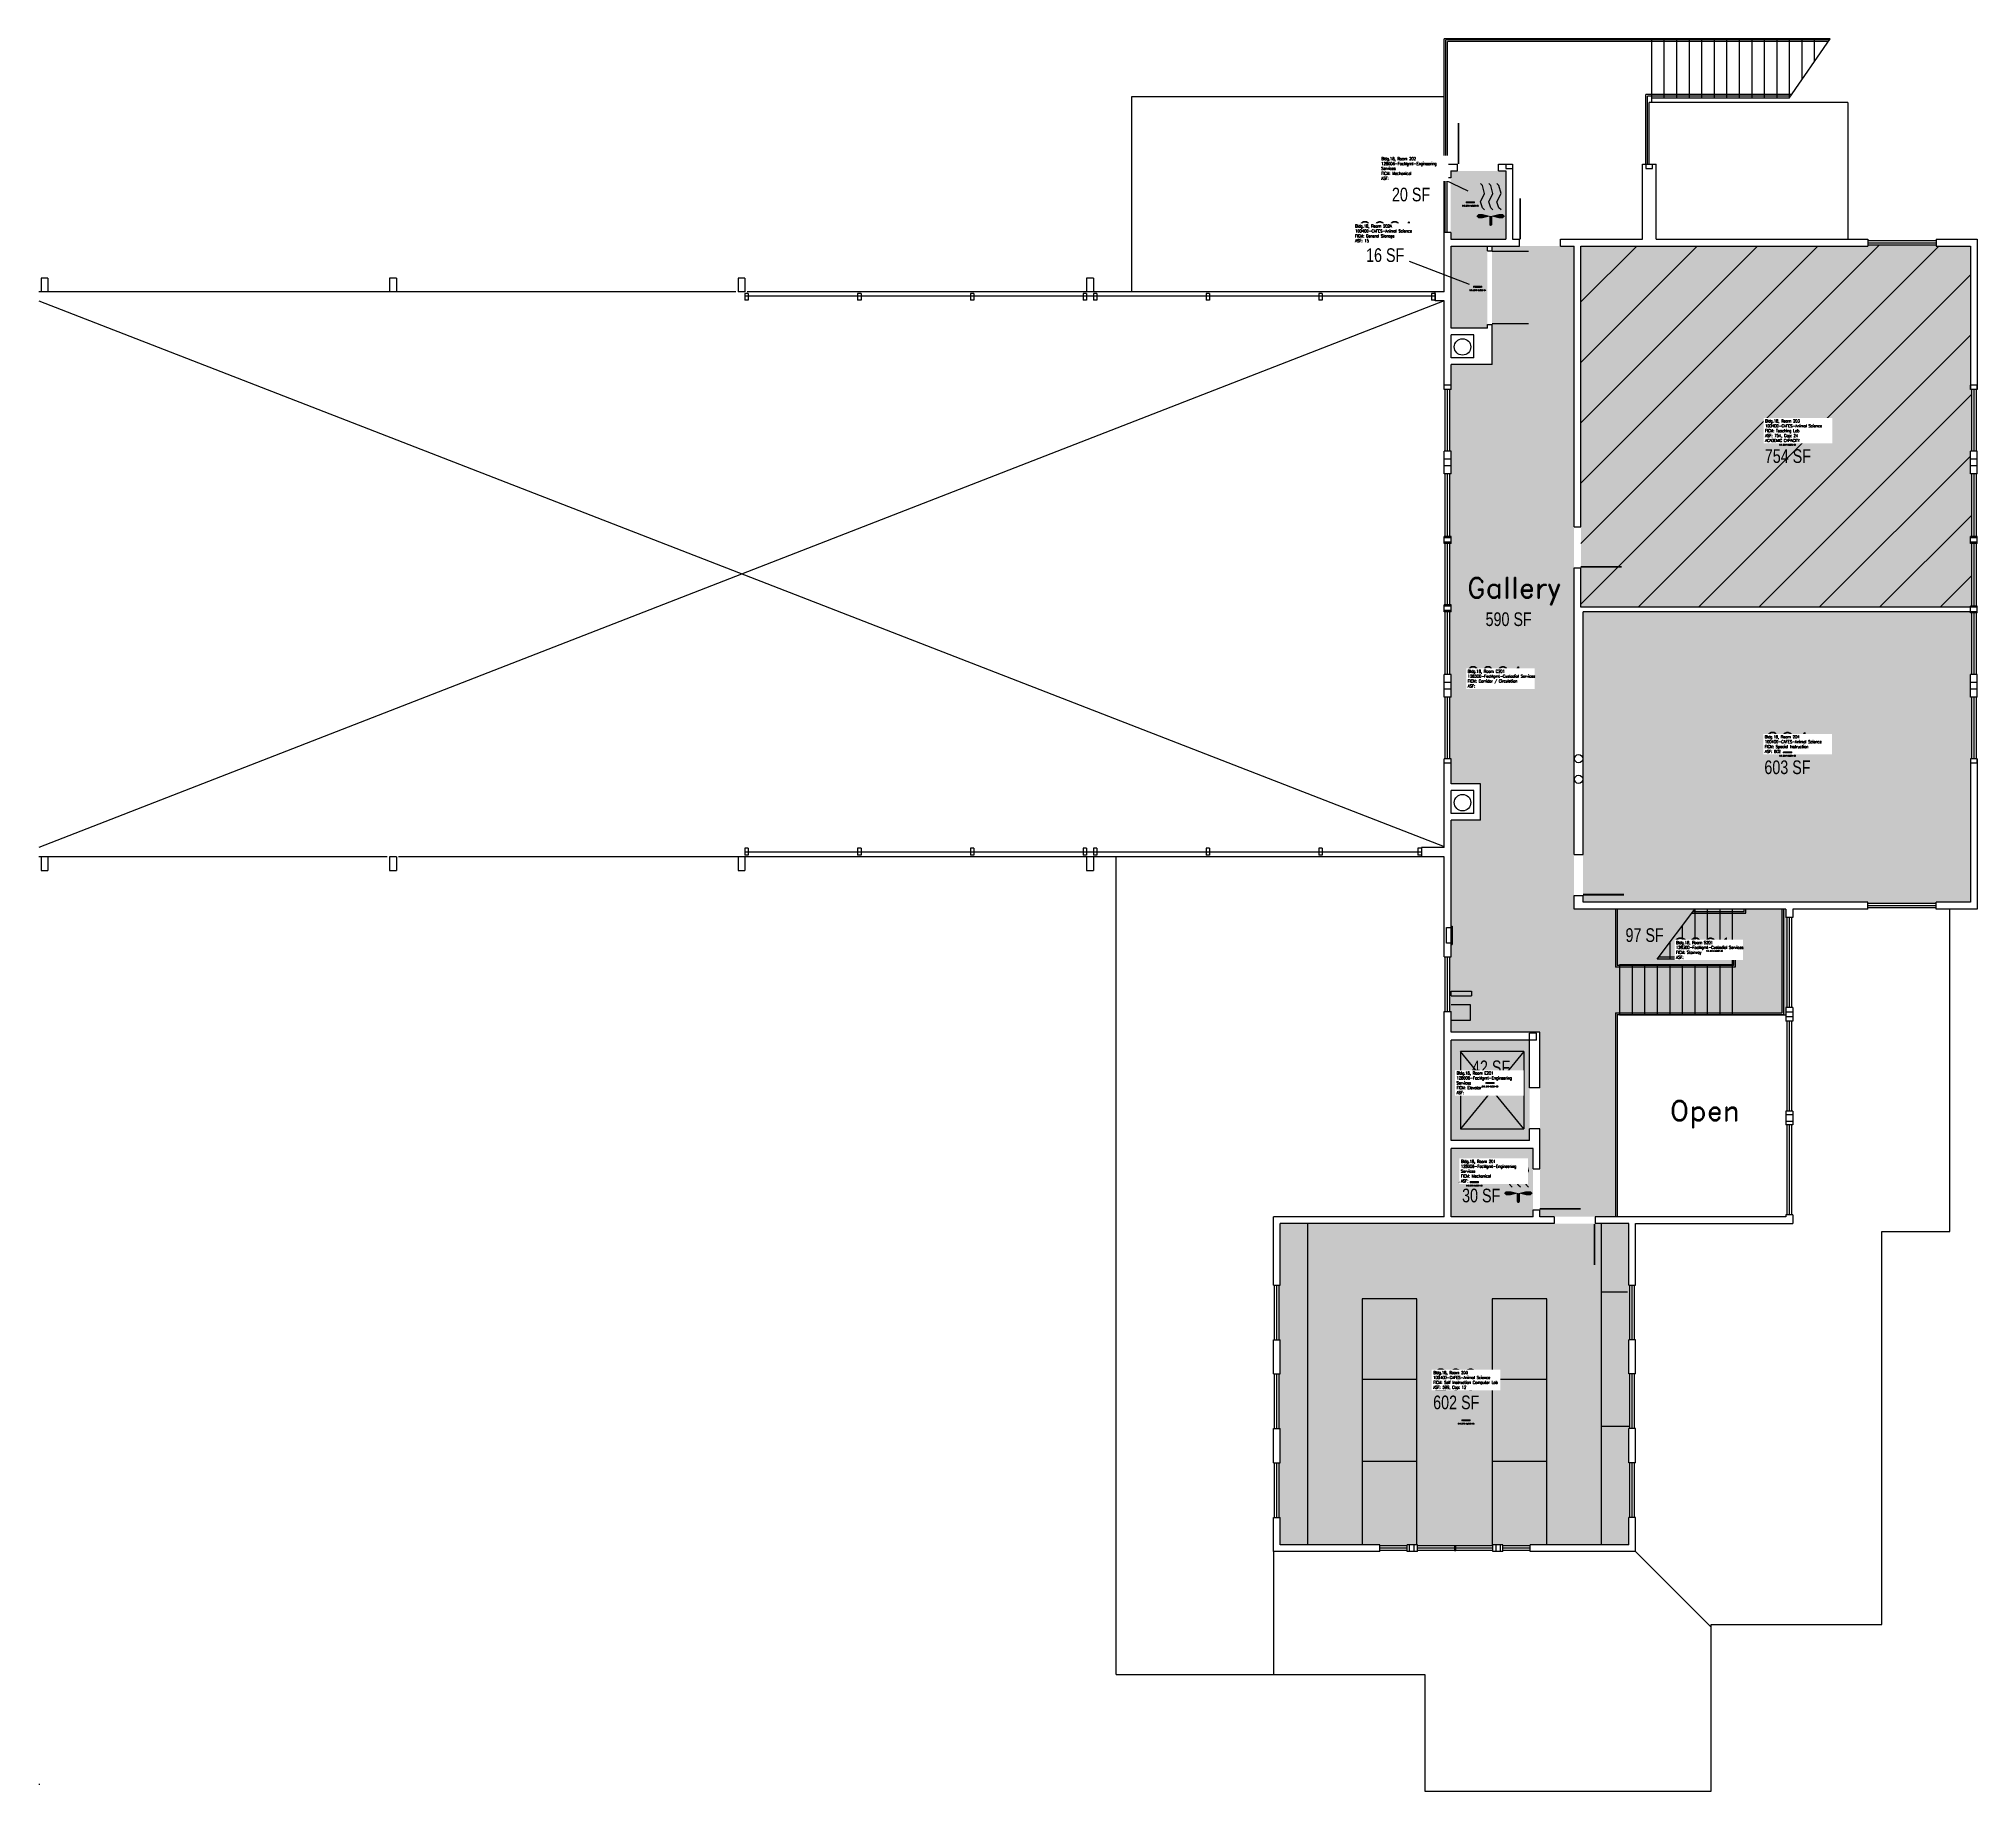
# Model space of a CAD drawing. Header units: inches. Extents: x 0 to 1702, y -6 to 1532.
import ezdxf
from ezdxf.enums import TextEntityAlignment as Align

# ---------------------------------------------------------------- set-up
doc = ezdxf.new("R2010")
doc.units = ezdxf.units.IN
doc.header["$LTSCALE"] = 100
doc.header["$MEASUREMENT"] = 0
doc.linetypes.add('DASHED', pattern=[9, 6, -3])
doc.layers.get('0').update_dxf_attribs({"linetype": 'CONTINUOUS'})
for name, color, linetype in [('A-COLS', 5, 'CONTINUOUS'), ('A-DOOR', 2, 'CONTINUOUS'), ('A-FLOR', 3, 'CONTINUOUS'), ('A-GLAZ', 1, 'CONTINUOUS'), ('A-GLAZ-SILL', 2, 'CONTINUOUS'), ('A-IDEN-CNUM', 7, 'CONTINUOUS'), ('A-IDEN-ICON', 4, 'CONTINUOUS'), ('A-IDEN-RNUM', 7, 'CONTINUOUS'), ('A-IDEN-SNUM', 4, 'CONTINUOUS'), ('A-IDEN-TEXT', 4, 'CONTINUOUS'), ('A-IDEN-VNUM', 4, 'CONTINUOUS'), ('A-ROOF', 2, 'CONTINUOUS'), ('A-SITE', 3, 'CONTINUOUS'), ('A-WALL', 5, 'CONTINUOUS'), ('AREA-TEXT', 3, 'CONTINUOUS'), ('Rooms-Capacity', 4, 'CONTINUOUS'), ('Rooms-Category-Color', 7, 'CONTINUOUS'), ('Rooms-College-Color', 7, 'CONTINUOUS'), ('Rooms-Department-Color', 7, 'CONTINUOUS'), ('Rooms-Division-Color', 7, 'CONTINUOUS'), ('Rooms-Information', 7, 'CONTINUOUS')]:
    doc.layers.add(name, color=color, linetype=linetype)
doc.styles.add('AREA', font='arial.ttf', dxfattribs={"width": 0.75, "height": 12})
doc.styles.add('ROOMSNUMBER', font='TXT.SHX', dxfattribs={"height": 0.03})
doc.styles.add('ROOMVNUMBER', font='simplex.shx', dxfattribs={"width": 0.85})
doc.styles.add('TEXT', font='ROMAND')

# ---------------------------------------------------------------- blocks, each defined once
blk = doc.blocks.new('CPMECH')
for p, q in [((0.005, 0.025), (0.015, 0.035)), ((0.015, 0.035), (0.045, 0.045)), ((0.015, -0.005), (0.045, 0.005)), ((0.045, 0.045), (0.085, 0.025)), ((0.045, 0.005), (0.085, -0.015)), ((0.085, 0.025), (0.125, 0.035)), ((0.125, 0.035), (0.135, 0.045)), ((0.125, -0.005), (0.135, 0.005)), ((0.005, -0.015), (0.015, -0.005)), ((0.005, -0.055), (0.015, -0.045)), ((0.015, -0.045), (0.045, -0.035)), ((0.045, -0.035), (0.085, -0.055)), ((0.085, -0.015), (0.125, -0.005)), ((0.085, -0.055), (0.125, -0.045)), ((0.125, -0.045), (0.135, -0.035))]:
    blk.add_line(p, q)
at = {"const_width": 0.0075}
blk.add_lwpolyline([(-0.0682, -0.0069, 1), (-0.0618, -0.0031, 1)], format="xyb", close=True, dxfattribs=at)
at = {"const_width": 0.015}
blk.add_lwpolyline([(-0.025, -0.005), (-0.065, -0.005)], dxfattribs=at)
for points in [[(-0.025, -0.005, 0, 0.02, 0), (-0.025, 0.035, 0.02, 0.02, 0), (-0.025, 0.055, 0.02, 0, 0), (-0.025, 0.065, 0, 0, 0)], [(-0.025, -0.005, 0, 0.02, 0), (-0.025, -0.045, 0.02, 0.02, 0), (-0.025, -0.065, 0.02, 0, 0), (-0.025, -0.075, 0, 0, 0)]]:
    blk.add_lwpolyline(points, format="xyseb")

msp = doc.modelspace()

# ---------------------------------------------------------------- hatches: boundary and pattern name
at = {"layer": 'Rooms-Capacity'}
h = msp.add_hatch(dxfattribs=at)
h.set_pattern_fill('ANSI31', color=256, scale=300, style=0)
h.paths.add_polyline_path([(1354, 1350), (1606, 1350), (1606, 1351), (1666, 1351), (1666, 1350), (1696, 1350), (1696, 1224), (1697, 1224), (1697, 1170), (1696, 1170), (1696, 1150), (1697, 1150), (1697, 1095), (1696, 1095), (1696, 1089), (1697, 1089), (1697, 1034), (1696, 1034), (1696, 1033), (1354, 1033)])
at = {"layer": 'Rooms-Category-Color', "true_color": 0xadadad}
for points in [[(1239.7, 1416), (1288, 1416), (1288, 1356), (1239.7, 1356)], [(1240, 1246), (1240, 1224), (1239, 1224), (1239, 1170), (1240, 1170), (1240, 1150), (1239, 1150), (1239, 1095), (1240, 1095), (1240, 1089), (1239, 1089), (1239, 1035), (1240, 1035), (1240, 1029), (1239, 1029), (1239, 974), (1240, 974), (1240, 954), (1239, 954), (1239, 900), (1240, 900), (1240, 878), (1266, 878), (1266, 846), (1240, 846), (1240, 726), (1239, 726), (1239, 678), (1240, 678), (1240, 660), (1318, 660), (1318, 575), (1318, 498), (1384.5, 498), (1384.5, 768), (1348, 768), (1348, 1350), (1276, 1350), (1276, 1246)], [(1384.5, 768), (1534, 768), (1534, 760.5), (1535, 760.5), (1535, 681.5), (1534, 681.5), (1534, 675), (1384.5, 675)], [(1240, 653), (1309, 653), (1309, 565), (1240, 565)], [(1240, 558), (1312, 558), (1312, 498), (1240, 498)]]:
    msp.add_hatch(color=253, dxfattribs=at).paths.add_polyline_path(points)
at = {"layer": 'Rooms-Category-Color', "true_color": 0xe3c5e1}
msp.add_hatch(color=254, dxfattribs=at).paths.add_polyline_path([(1240, 1350), (1240, 1278), (1272, 1278), (1272, 1350)])
at = {"layer": 'Rooms-Category-Color', "true_color": 0xe3f498}
for points in [[(1354, 1350), (1606, 1350), (1606, 1351), (1666, 1351), (1666, 1350), (1696, 1350), (1696, 1224), (1697, 1224), (1697, 1170), (1696, 1170), (1696, 1150), (1697, 1150), (1697, 1095), (1696, 1095), (1696, 1089), (1697, 1089), (1697, 1034), (1696, 1034), (1696, 1033), (1354, 1033)], [(1356, 1029), (1696, 1029), (1696, 1028), (1697, 1028), (1697, 974), (1696, 974), (1696, 954), (1697, 954), (1697, 900), (1696, 900), (1696, 774), (1666, 774), (1666, 773), (1606, 773), (1606, 774), (1356, 774)], [(1396, 492), (1396, 438), (1397, 438), (1397, 390), (1396, 390), (1396, 360), (1397, 360), (1397, 312), (1396, 312), (1396, 282), (1397, 282), (1397, 234), (1396, 234), (1396, 210), (1309.6, 210), (1309.6, 209), (1285.6, 209), (1285.6, 210), (1276.6, 210), (1276.6, 209), (1210.6, 209), (1210.6, 210), (1201.6, 210), (1201.6, 209), (1177.6, 209), (1177.6, 210), (1090, 210), (1090, 234), (1089, 234), (1089, 282), (1090, 282), (1090, 312), (1089, 312), (1089, 360), (1090, 360), (1090, 390), (1089, 390), (1089, 438), (1090, 438), (1090, 492), (1330.6, 492)]]:
    msp.add_hatch(color=61, dxfattribs=at).paths.add_polyline_path(points)
at = {"layer": 'Rooms-College-Color', "true_color": 0xadadad}
for points in [[(1239.7, 1416), (1288, 1416), (1288, 1356), (1239.7, 1356)], [(1240, 1246), (1240, 1224), (1239, 1224), (1239, 1170), (1240, 1170), (1240, 1150), (1239, 1150), (1239, 1095), (1240, 1095), (1240, 1089), (1239, 1089), (1239, 1035), (1240, 1035), (1240, 1029), (1239, 1029), (1239, 974), (1240, 974), (1240, 954), (1239, 954), (1239, 900), (1240, 900), (1240, 878), (1266, 878), (1266, 846), (1240, 846), (1240, 726), (1239, 726), (1239, 678), (1240, 678), (1240, 660), (1318, 660), (1318, 575), (1318, 498), (1384.5, 498), (1384.5, 768), (1348, 768), (1348, 1350), (1276, 1350), (1276, 1246)], [(1384.5, 768), (1534, 768), (1534, 760.5), (1535, 760.5), (1535, 681.5), (1534, 681.5), (1534, 675), (1384.5, 675)], [(1240, 653), (1309, 653), (1309, 565), (1240, 565)], [(1240, 558), (1312, 558), (1312, 498), (1240, 498)]]:
    msp.add_hatch(color=253, dxfattribs=at).paths.add_polyline_path(points)
at = {"layer": 'Rooms-College-Color', "true_color": 0xe3c5e1}
for points in [[(1240, 1350), (1240, 1278), (1272, 1278), (1272, 1350)], [(1354, 1350), (1606, 1350), (1606, 1351), (1666, 1351), (1666, 1350), (1696, 1350), (1696, 1224), (1697, 1224), (1697, 1170), (1696, 1170), (1696, 1150), (1697, 1150), (1697, 1095), (1696, 1095), (1696, 1089), (1697, 1089), (1697, 1034), (1696, 1034), (1696, 1033), (1354, 1033)], [(1356, 1029), (1696, 1029), (1696, 1028), (1697, 1028), (1697, 974), (1696, 974), (1696, 954), (1697, 954), (1697, 900), (1696, 900), (1696, 774), (1666, 774), (1666, 773), (1606, 773), (1606, 774), (1356, 774)], [(1396, 492), (1396, 438), (1397, 438), (1397, 390), (1396, 390), (1396, 360), (1397, 360), (1397, 312), (1396, 312), (1396, 282), (1397, 282), (1397, 234), (1396, 234), (1396, 210), (1309.6, 210), (1309.6, 209), (1285.6, 209), (1285.6, 210), (1276.6, 210), (1276.6, 209), (1210.6, 209), (1210.6, 210), (1201.6, 210), (1201.6, 209), (1177.6, 209), (1177.6, 210), (1090, 210), (1090, 234), (1089, 234), (1089, 282), (1090, 282), (1090, 312), (1089, 312), (1089, 360), (1090, 360), (1090, 390), (1089, 390), (1089, 438), (1090, 438), (1090, 492), (1330.6, 492)]]:
    msp.add_hatch(color=254, dxfattribs=at).paths.add_polyline_path(points)
at = {"layer": 'Rooms-Department-Color', "true_color": 0xacacac}
for points in [[(1239.7, 1416), (1288, 1416), (1288, 1356), (1239.7, 1356)], [(1240, 1246), (1240, 1224), (1239, 1224), (1239, 1170), (1240, 1170), (1240, 1150), (1239, 1150), (1239, 1095), (1240, 1095), (1240, 1089), (1239, 1089), (1239, 1035), (1240, 1035), (1240, 1029), (1239, 1029), (1239, 974), (1240, 974), (1240, 954), (1239, 954), (1239, 900), (1240, 900), (1240, 878), (1266, 878), (1266, 846), (1240, 846), (1240, 726), (1239, 726), (1239, 678), (1240, 678), (1240, 660), (1318, 660), (1318, 575), (1318, 498), (1384.5, 498), (1384.5, 768), (1348, 768), (1348, 1350), (1276, 1350), (1276, 1246)], [(1384.5, 768), (1534, 768), (1534, 760.5), (1535, 760.5), (1535, 681.5), (1534, 681.5), (1534, 675), (1384.5, 675)], [(1240, 653), (1309, 653), (1309, 565), (1240, 565)], [(1240, 558), (1312, 558), (1312, 498), (1240, 498)]]:
    msp.add_hatch(color=253, dxfattribs=at).paths.add_polyline_path(points)
at = {"layer": 'Rooms-Department-Color', "true_color": 0xe3c5e1}
for points in [[(1240, 1350), (1240, 1278), (1272, 1278), (1272, 1350)], [(1354, 1350), (1606, 1350), (1606, 1351), (1666, 1351), (1666, 1350), (1696, 1350), (1696, 1224), (1697, 1224), (1697, 1170), (1696, 1170), (1696, 1150), (1697, 1150), (1697, 1095), (1696, 1095), (1696, 1089), (1697, 1089), (1697, 1034), (1696, 1034), (1696, 1033), (1354, 1033)], [(1356, 1029), (1696, 1029), (1696, 1028), (1697, 1028), (1697, 974), (1696, 974), (1696, 954), (1697, 954), (1697, 900), (1696, 900), (1696, 774), (1666, 774), (1666, 773), (1606, 773), (1606, 774), (1356, 774)], [(1396, 492), (1396, 438), (1397, 438), (1397, 390), (1396, 390), (1396, 360), (1397, 360), (1397, 312), (1396, 312), (1396, 282), (1397, 282), (1397, 234), (1396, 234), (1396, 210), (1309.6, 210), (1309.6, 209), (1285.6, 209), (1285.6, 210), (1276.6, 210), (1276.6, 209), (1210.6, 209), (1210.6, 210), (1201.6, 210), (1201.6, 209), (1177.6, 209), (1177.6, 210), (1090, 210), (1090, 234), (1089, 234), (1089, 282), (1090, 282), (1090, 312), (1089, 312), (1089, 360), (1090, 360), (1090, 390), (1089, 390), (1089, 438), (1090, 438), (1090, 492), (1330.6, 492)]]:
    msp.add_hatch(color=254, dxfattribs=at).paths.add_polyline_path(points)
at = {"layer": 'Rooms-Division-Color', "true_color": 0xadadad}
for points in [[(1239.7, 1416), (1288, 1416), (1288, 1356), (1239.7, 1356)], [(1240, 1246), (1240, 1224), (1239, 1224), (1239, 1170), (1240, 1170), (1240, 1150), (1239, 1150), (1239, 1095), (1240, 1095), (1240, 1089), (1239, 1089), (1239, 1035), (1240, 1035), (1240, 1029), (1239, 1029), (1239, 974), (1240, 974), (1240, 954), (1239, 954), (1239, 900), (1240, 900), (1240, 878), (1266, 878), (1266, 846), (1240, 846), (1240, 726), (1239, 726), (1239, 678), (1240, 678), (1240, 660), (1318, 660), (1318, 575), (1318, 498), (1384.5, 498), (1384.5, 768), (1348, 768), (1348, 1350), (1276, 1350), (1276, 1246)], [(1384.5, 768), (1534, 768), (1534, 760.5), (1535, 760.5), (1535, 681.5), (1534, 681.5), (1534, 675), (1384.5, 675)], [(1240, 653), (1309, 653), (1309, 565), (1240, 565)], [(1240, 558), (1312, 558), (1312, 498), (1240, 498)]]:
    msp.add_hatch(color=253, dxfattribs=at).paths.add_polyline_path(points)
at = {"layer": 'Rooms-Division-Color', "true_color": 0xe3c5e1}
for points in [[(1240, 1350), (1240, 1278), (1272, 1278), (1272, 1350)], [(1354, 1350), (1606, 1350), (1606, 1351), (1666, 1351), (1666, 1350), (1696, 1350), (1696, 1224), (1697, 1224), (1697, 1170), (1696, 1170), (1696, 1150), (1697, 1150), (1697, 1095), (1696, 1095), (1696, 1089), (1697, 1089), (1697, 1034), (1696, 1034), (1696, 1033), (1354, 1033)], [(1356, 1029), (1696, 1029), (1696, 1028), (1697, 1028), (1697, 974), (1696, 974), (1696, 954), (1697, 954), (1697, 900), (1696, 900), (1696, 774), (1666, 774), (1666, 773), (1606, 773), (1606, 774), (1356, 774)], [(1396, 492), (1396, 438), (1397, 438), (1397, 390), (1396, 390), (1396, 360), (1397, 360), (1397, 312), (1396, 312), (1396, 282), (1397, 282), (1397, 234), (1396, 234), (1396, 210), (1309.6, 210), (1309.6, 209), (1285.6, 209), (1285.6, 210), (1276.6, 210), (1276.6, 209), (1210.6, 209), (1210.6, 210), (1201.6, 210), (1201.6, 209), (1177.6, 209), (1177.6, 210), (1090, 210), (1090, 234), (1089, 234), (1089, 282), (1090, 282), (1090, 312), (1089, 312), (1089, 360), (1090, 360), (1090, 390), (1089, 390), (1089, 438), (1090, 438), (1090, 492), (1330.6, 492)]]:
    msp.add_hatch(color=254, dxfattribs=at).paths.add_polyline_path(points)

# ---------------------------------------------------------------- linework, layer by layer
at = {"layer": 'A-COLS', "linetype": 'Continuous'}
for p, q in [((1288, 1422), (1294, 1422)), ((1288, 1422), (1288, 1418)), ((1288, 1418), (1294, 1418)), ((1294, 1422), (1294, 1418)), ((1411, 1422), (1411, 1418)), ((1411, 1422), (1417, 1422)), ((1411, 1418), (1417, 1418)), ((1417, 1418), (1417, 1422)), ((8, 1322), (2, 1322)), ((2, 1322), (2, 1310)), ((8, 1322), (8, 1310)), ((308, 1322), (308, 1310)), ((314, 1322), (308, 1322)), ((314, 1322), (314, 1310)), ((614, 1322), (614, 1310)), ((620, 1322), (614, 1322)), ((620, 1322), (620, 1310)), ((920, 1322), (920, 1310)), ((926, 1322), (920, 1322)), ((926, 1322), (926, 1310)), ((8, 1310), (2, 1310)), ((314, 1310), (308, 1310)), ((620, 1310), (614, 1310)), ((926, 1310), (920, 1310)), ((1240, 1228), (1234, 1228)), ((1234, 1224), (1234, 1228)), ((1240, 1224), (1240, 1228)), ((1696, 1224), (1696, 1228)), ((1702, 1228), (1696, 1228)), ((1702, 1224), (1702, 1228)), ((1240, 1224), (1234, 1224)), ((1702, 1224), (1696, 1224)), ((1240, 1163), (1234, 1163)), ((1234, 1157), (1234, 1163)), ((1240, 1157), (1240, 1163)), ((1696, 1157), (1696, 1163)), ((1702, 1163), (1696, 1163)), ((1702, 1157), (1702, 1163)), ((1240, 1157), (1234, 1157)), ((1702, 1157), (1696, 1157)), ((1240, 1094), (1234, 1094)), ((1234, 1090), (1234, 1094)), ((1240, 1090), (1234, 1090)), ((1240, 1090), (1240, 1094)), ((1696, 1090), (1696, 1094)), ((1702, 1094), (1696, 1094)), ((1702, 1090), (1696, 1090)), ((1702, 1090), (1702, 1094)), ((1240, 1034), (1234, 1034)), ((1234, 1030), (1234, 1034)), ((1240, 1030), (1234, 1030)), ((1240, 1030), (1240, 1034)), ((1696, 1029), (1696, 1033)), ((1702, 1033), (1696, 1033)), ((1702, 1029), (1696, 1029)), ((1702, 1029), (1702, 1033)), ((1240, 967), (1234, 967)), ((1234, 961), (1234, 967)), ((1240, 961), (1234, 961)), ((1240, 961), (1240, 967)), ((1696, 961), (1696, 967)), ((1702, 967), (1696, 967)), ((1702, 961), (1696, 961)), ((1702, 961), (1702, 967)), ((1240, 900), (1234, 900)), ((1234, 896), (1234, 900)), ((1240, 896), (1234, 896)), ((1240, 896), (1240, 900)), ((1702, 900), (1696, 900)), ((1702, 896), (1696, 896)), ((1702, 896), (1702, 900)), ((8, 814), (2, 814)), ((2, 814), (2, 802)), ((2, 802), (8, 802)), ((8, 814), (8, 802)), ((308, 814), (308, 802)), ((314, 814), (308, 814)), ((308, 802), (314, 802)), ((314, 814), (314, 802)), ((614, 814), (614, 802)), ((620, 814), (614, 814)), ((614, 802), (620, 802)), ((620, 814), (620, 802)), ((920, 814), (920, 802)), ((926, 814), (920, 814)), ((920, 802), (926, 802)), ((926, 814), (926, 802)), ((1540, 677.5, 1), (1534, 677.5, 1)), ((1534, 677.5, 1), (1534, 673.5, 1)), ((1540, 673.5, 1), (1534, 673.5, 1)), ((1540, 677.5, 1), (1540, 673.5, 1)), ((1315, 659), (1309, 659)), ((1309, 653), (1309, 659)), ((1315, 653), (1309, 653)), ((1315, 653), (1315, 659)), ((1540, 587.5), (1534, 587.5)), ((1534, 587.5), (1534, 581.5)), ((1540, 581.5), (1534, 581.5)), ((1540, 587.5), (1540, 581.5)), ((1203.6, 204), (1203.6, 210)), ((1207.6, 210), (1203.6, 210)), ((1207.6, 204), (1207.6, 210)), ((1279.6, 204), (1279.6, 210)), ((1283.6, 210), (1279.6, 210)), ((1283.6, 204), (1283.6, 210)), ((1207.6, 204), (1203.6, 204)), ((1283.6, 204), (1279.6, 204))]:
    msp.add_line(p, q, dxfattribs=at)
at = {"layer": 'A-DOOR'}
for points in [[(1246.5, 1422, 1.5, 1.5, 0), (1246.5, 1458, 0, 0, 0), (1247.2, 1458, 0, 0, -0.414214), (1281.7, 1420.5, 0, 0, -0.414214)], [(1300.8, 1355.9, 1.5, 1.5, 0), (1300.8, 1391.9, 0, 0, 0), (1301.5, 1391.9, 0, 0, -0.414214), (1336, 1354.4, 0, 0, -0.414214)], [(1275.9, 1345.4, 1.35, 1.35, 0), (1308.3, 1345.4, 0, 0, 0), (1308.3, 1344.7, 0, 0, -0.414214), (1274.6, 1313.6, 0, 0, -0.414214)], [(1275.9, 1281.9, 1.35, 1.35, 0), (1308.3, 1281.9, 0, 0, 0), (1308.3, 1282.6, 0, 0, 0.414214), (1274.6, 1313.6, 0, 0, 0.414214)], [(1353.8, 1068.5, 1.5, 1.5, 0), (1389.8, 1068.5, 0, 0, 0), (1389.8, 1069.2, 0, 0, 0.414214), (1352.3, 1103.7, 0, 0, 0.414214)], [(1317.8, 504.8, 1.5, 1.5, 0), (1353.8, 504.8, 0, 0, 0), (1353.8, 505.5, 0, 0, 0.414214), (1316.3, 540, 0, 0, 0.414214)], [(1365.9, 491.5, 1.5, 1.5, 0), (1365.9, 455.5, 0, 0, 0), (1365.1, 455.5, 0, 0, -0.414214), (1330.6, 493, 0, 0, -0.414214)]]:
    msp.add_lwpolyline(points, format="xyseb", dxfattribs=at)
at = {"layer": 'A-DOOR', "elevation": 1}
msp.add_lwpolyline([(1355.8, 780.7, 1.5, 1.5, 0), (1391.8, 780.7, 0, 0, 0), (1391.8, 781.4, 0, 0, 0.414214), (1354.3, 815.9, 0, 0, 0.414214)], format="xyseb", dxfattribs=at)
at = {"layer": 'A-FLOR', "linetype": 'Continuous'}
for p, q in [((1233.7, 1410), (1233.7, 1362)), ((1234.7, 1410), (1234.7, 1362)), ((1236.2, 1410), (1236.2, 1362)), ((612, 1310), (0, 1310)), ((0, 1302), (1234, 823)), ((1234, 1302), (0, 822)), ((623, 1308.5), (620, 1308.5)), ((620, 1308.5), (620, 1302.5)), ((1226, 1306), (620, 1306)), ((623, 1302.5), (620, 1302.5)), ((920, 1310), (622, 1310)), ((623, 1308.5), (623, 1302.5)), ((722, 1308.5), (719, 1308.5)), ((719, 1308.5), (719, 1302.5)), ((722, 1302.5), (719, 1302.5)), ((722, 1308.5), (722, 1302.5)), ((821, 1308.5), (818, 1308.5)), ((818, 1308.5), (818, 1302.5)), ((821, 1302.5), (818, 1302.5)), ((821, 1308.5), (821, 1302.5)), ((920, 1308.5), (917, 1308.5)), ((917, 1308.5), (917, 1302.5)), ((920, 1302.5), (917, 1302.5)), ((920, 1308.5), (920, 1302.5)), ((1226, 1310), (926, 1310)), ((929, 1308.5), (926, 1308.5)), ((926, 1308.5), (926, 1302.5)), ((929, 1302.5), (926, 1302.5)), ((929, 1308.5), (929, 1302.5)), ((1028, 1308.5), (1025, 1308.5)), ((1025, 1308.5), (1025, 1302.5)), ((1028, 1302.5), (1025, 1302.5)), ((1028, 1308.5), (1028, 1302.5)), ((1127, 1308.5), (1124, 1308.5)), ((1124, 1308.5), (1124, 1302.5)), ((1127, 1302.5), (1124, 1302.5)), ((1127, 1308.5), (1127, 1302.5)), ((1226, 1308.5), (1223, 1308.5)), ((1223, 1308.5), (1223, 1302.5)), ((1226, 1302.5), (1223, 1302.5)), ((1226, 1308.5), (1226, 1302.5)), ((623, 821.5), (620, 821.5)), ((620, 821.5), (620, 815.5)), ((1214, 818), (620, 818)), ((623, 821.5), (623, 815.5)), ((722, 821.5), (719, 821.5)), ((719, 821.5), (719, 815.5)), ((722, 821.5), (722, 815.5)), ((821, 821.5), (818, 821.5)), ((818, 821.5), (818, 815.5)), ((821, 821.5), (821, 815.5)), ((920, 821.5), (917, 821.5)), ((917, 821.5), (917, 815.5)), ((920, 821.5), (920, 815.5)), ((929, 821.5), (926, 821.5)), ((926, 821.5), (926, 815.5)), ((929, 821.5), (929, 815.5)), ((1028, 821.5), (1025, 821.5)), ((1025, 821.5), (1025, 815.5)), ((1028, 821.5), (1028, 815.5)), ((1127, 821.5), (1124, 821.5)), ((1124, 821.5), (1124, 815.5)), ((1127, 821.5), (1127, 815.5)), ((1214, 821.5), (1211, 821.5)), ((1211, 821.5), (1211, 815.5)), ((1214, 821.5), (1214, 815.5)), ((306, 814), (0, 814)), ((622, 814), (316, 814)), ((623, 815.5), (620, 815.5)), ((920, 814), (622, 814)), ((722, 815.5), (719, 815.5)), ((821, 815.5), (818, 815.5)), ((920, 815.5), (917, 815.5)), ((929, 815.5), (926, 815.5)), ((1214, 814), (926, 814)), ((1028, 815.5), (1025, 815.5)), ((1127, 815.5), (1124, 815.5)), ((1214, 815.5), (1211, 815.5)), ((1384.5, 768, 1), (1384.5, 717, 1)), ((1386, 768, 1), (1386, 718.5, 1)), ((1452.5, 766, 1), (1497.5, 766, 1)), ((1454, 768, 1), (1454, 724, 1)), ((1465, 768, 1), (1465, 724, 1)), ((1476, 768, 1), (1476, 724, 1)), ((1487, 768, 1), (1487, 675, 1)), ((1497.5, 766, 1), (1497.5, 768, 1)), ((1499, 764.5, 1), (1499, 768, 1)), ((1530.5, 768, 1), (1530.5, 677, 1)), ((1532, 768, 1), (1532, 675.5, 1)), ((1236, 738, 1), (1236, 752, 1)), ((1236, 752, 1), (1240, 752, 1)), ((1240, 753, 1), (1241, 753, 1)), ((1240, 752, 1), (1240, 738, 1)), ((1241, 753, 1), (1241, 737, 1)), ((1443, 753.3, 1), (1443, 724, 1)), ((1451.4, 764.5, 1), (1499, 764.5, 1)), ((1240, 738, 1), (1236, 738, 1)), ((1240, 737, 1), (1241, 737, 1)), ((1432, 738.7, 1), (1432, 724, 1)), ((1489.5, 717, 1), (1384.5, 717, 1)), ((1488, 718.5, 1), (1386, 718.5, 1)), ((1487, 719, 1), (1388, 719, 1)), ((1388, 719, 1), (1388, 675, 1)), ((1399, 719, 1), (1399, 675, 1)), ((1410, 719, 1), (1410, 675, 1)), ((1487, 724, 1), (1421, 724, 1)), ((1421, 719, 1), (1421, 675, 1)), ((1421.4, 724.5, 1), (1488, 724.5, 1)), ((1422.5, 726, 1), (1489.5, 726, 1)), ((1432, 719, 1), (1432, 675, 1)), ((1443, 719, 1), (1443, 675, 1)), ((1454, 719, 1), (1454, 675, 1)), ((1465, 719, 1), (1465, 675, 1)), ((1476, 719, 1), (1476, 675, 1)), ((1488, 724.5, 1), (1488, 718.5, 1)), ((1489.5, 726, 1), (1489.5, 717, 1)), ((1257, 683.9, 1), (1240, 683.9, 1)), ((1257, 670.4, 1), (1257, 683.9, 1)), ((1240.1, 670.4), (1257, 670.4)), ((1384.5, 677, 1), (1530.5, 677, 1)), ((1384.5, 677, 1), (1384.5, 498, 1)), ((1386, 675.5, 1), (1532, 675.5, 1)), ((1386, 675.5, 1), (1386, 498, 1)), ((1534, 675, 1), (1388, 675, 1)), ((1304, 643), (1248.3, 643)), ((1248.3, 643), (1248.3, 575)), ((1304, 643), (1304, 575)), ((1248.3, 575), (1304, 575)), ((1114, 492), (1114, 210)), ((1372, 210), (1372, 492)), ((1210, 426), (1162, 426)), ((1162, 426), (1162, 210)), ((1210, 210), (1210, 426)), ((1324, 426), (1276, 426)), ((1276, 426), (1276, 210)), ((1324, 210), (1324, 426)), ((1210, 355), (1162, 355)), ((1324, 355), (1276, 355)), ((1210, 283), (1162, 283)), ((1324, 283), (1276, 283))]:
    msp.add_line(p, q, dxfattribs=at)
at = {"layer": 'A-FLOR'}
for p, q in [((1421, 724, 1), (1454, 768, 1)), ((1304, 643), (1248.3, 575)), ((1304, 575), (1248.3, 643))]:
    msp.add_line(p, q, dxfattribs=at)
at = {"layer": 'A-FLOR', "linetype": 'DASHED'}
for p, q in [((1372, 432), (1395, 432)), ((1372, 314), (1396, 314))]:
    msp.add_line(p, q, dxfattribs=at)
at = {"layer": 'A-FLOR', "linetype": 'Continuous'}
for centre, radius in [((1250.1, 1261.5), 7.23), ((1352, 900), 3.6), ((1352, 882), 3.6), ((1250.1, 861.5), 7.23)]:
    msp.add_circle(centre, radius, dxfattribs=at)
at = {"layer": 'A-GLAZ', "linetype": 'Continuous'}
for p, q in [((1606, 1353), (1666, 1353)), ((1237, 1170), (1237, 1224)), ((1699, 1224), (1699, 1170)), ((1237, 1095), (1237, 1150)), ((1699, 1150), (1699, 1095)), ((1237, 1035), (1237, 1089)), ((1699, 1089), (1699, 1034)), ((1237, 974), (1237, 1029)), ((1699, 1028), (1699, 974)), ((1237, 900), (1237, 954)), ((1699, 954), (1699, 900)), ((1666, 771, 1), (1606, 771, 1)), ((1537, 760.5, 1), (1537, 681.5, 1)), ((1237, 678, 1), (1237, 726, 1)), ((1537, 669.5), (1537, 590.5)), ((1537, 578.5), (1537, 499.5)), ((1087, 390), (1087, 438)), ((1399, 390), (1399, 438)), ((1087, 312), (1087, 360)), ((1399, 312), (1399, 360)), ((1087, 234), (1087, 282)), ((1399, 234), (1399, 282)), ((1201.6, 207), (1177.6, 207)), ((1276.6, 207), (1210.6, 207)), ((1244.1, 209), (1243, 209)), ((1243, 209), (1243, 205)), ((1243, 205), (1244.1, 205)), ((1244.1, 205), (1244.1, 209)), ((1309.6, 207), (1285.6, 207))]:
    msp.add_line(p, q, dxfattribs=at)
at = {"layer": 'A-GLAZ'}
msp.add_lwpolyline([(1237, 1170), (1237, 1224)], dxfattribs=at)
at = {"layer": 'A-GLAZ-SILL', "linetype": 'Continuous'}
for p, q in [((1606, 1355), (1666, 1355)), ((1606, 1351), (1666, 1351)), ((1235, 1170), (1235, 1224)), ((1239, 1170), (1239, 1224)), ((1697, 1224), (1697, 1170)), ((1701, 1224), (1701, 1170)), ((1235, 1095), (1235, 1150)), ((1239, 1095), (1239, 1150)), ((1697, 1150), (1697, 1095)), ((1701, 1150), (1701, 1095)), ((1235, 1035), (1235, 1089)), ((1239, 1035), (1239, 1089)), ((1697, 1089), (1697, 1034)), ((1701, 1089), (1701, 1034)), ((1235, 974), (1235, 1029)), ((1239, 974), (1239, 1029)), ((1697, 1028), (1697, 974)), ((1701, 1028), (1701, 974)), ((1235, 900), (1235, 954)), ((1239, 900), (1239, 954)), ((1697, 954), (1697, 900)), ((1701, 954), (1701, 900)), ((1666, 773, 1), (1606, 773, 1)), ((1666, 769, 1), (1606, 769, 1)), ((1535, 760.5, 1), (1535, 681.5, 1)), ((1539, 760.5, 1), (1539, 681.5, 1)), ((1235, 678, 1), (1235, 726, 1)), ((1239, 678, 1), (1239, 726, 1)), ((1535, 669.5), (1535, 590.5)), ((1539, 669.5), (1539, 590.5)), ((1535, 578.5), (1535, 499.5)), ((1539, 578.5), (1539, 499.5)), ((1085, 390), (1085, 438)), ((1089, 390), (1089, 438)), ((1397, 390), (1397, 438)), ((1401, 390), (1401, 438)), ((1085, 312), (1085, 360)), ((1089, 312), (1089, 360)), ((1397, 312), (1397, 360)), ((1401, 312), (1401, 360)), ((1085, 234), (1085, 282)), ((1089, 234), (1089, 282)), ((1397, 234), (1397, 282)), ((1401, 234), (1401, 282)), ((1201.6, 209), (1177.6, 209)), ((1201.6, 205), (1177.6, 205)), ((1276.6, 209), (1210.6, 209)), ((1276.6, 205), (1210.6, 205)), ((1309.6, 209), (1285.6, 209)), ((1309.6, 205), (1285.6, 205))]:
    msp.add_line(p, q, dxfattribs=at)
at = {"layer": 'A-IDEN-VNUM'}
for p, q in [((1221, 1414.7), (1254.9, 1398.5)), ((1203.3, 1336.8), (1256, 1316.5))]:
    msp.add_line(p, q, dxfattribs=at)
at = {"layer": 'A-ROOF', "linetype": 'Continuous'}
for p, q in [((959.4, 1481.1), (959.4, 1309.5)), ((1234, 1481.1), (959.4, 1481.1)), ((1588.4, 1476), (1414, 1476)), ((1588.4, 1476), (1588.4, 1356.8)), ((946, 96), (946, 814)), ((1677.9, 485, 1), (1677.9, 768, 1)), ((1618.2, 485), (1677.9, 485)), ((1618.2, 140), (1618.2, 485)), ((1084, 204), (1084, 96)), ((1402, 204), (1468.4, 137.6)), ((1468.4, 140), (1618.2, 140)), ((1468.4, -6.3), (1468.4, 140)), ((946, 96), (1217.1, 96)), ((1217.1, 96), (1217.1, -6.3)), ((1217.1, -6.3), (1468.4, -6.3))]:
    msp.add_line(p, q, dxfattribs=at)
at = {"layer": 'A-SITE', "linetype": 'Continuous'}
for p, q in [((1234, 1422), (1234, 1532)), ((1572.8, 1532), (1234, 1532)), ((1416, 1532), (1416, 1476)), ((1427, 1532), (1427, 1480)), ((1438, 1532), (1438, 1480)), ((1449, 1532), (1449, 1480)), ((1460, 1532), (1460, 1480)), ((1471, 1532), (1471, 1480)), ((1482, 1532), (1482, 1480)), ((1493, 1532), (1493, 1480)), ((1504, 1532), (1504, 1480)), ((1515, 1532), (1515, 1480)), ((1526, 1532), (1526, 1480)), ((1537, 1532), (1537, 1480)), ((1548, 1532), (1548, 1496)), ((1559, 1532), (1559, 1512)), ((1235.5, 1422), (1235.5, 1531)), ((1572.1, 1531), (1235.5, 1531)), ((1237, 1422), (1237, 1529.5)), ((1571, 1529.5), (1237, 1529.5)), ((1539.1, 1483), (1411, 1483)), ((1411, 1422), (1411, 1483)), ((1538, 1481.5), (1412.5, 1481.5)), ((1412.5, 1422), (1412.5, 1481.5)), ((1414, 1422), (1414, 1476)), ((1537, 1480), (1416, 1480))]:
    msp.add_line(p, q, dxfattribs=at)
at = {"layer": 'A-SITE'}
msp.add_line((1537, 1480), (1572.8, 1532), dxfattribs=at)
at = {"layer": 'A-WALL', "linetype": 'Continuous'}
for p, q in [((1234, 1410), (1234, 1422)), ((1234, 1422), (1245.7, 1422)), ((1239.7, 1416), (1239.7, 1410)), ((1239.7, 1416), (1245.7, 1416)), ((1281.7, 1422), (1294, 1422)), ((1281.7, 1416), (1288, 1416)), ((1288, 1416), (1288, 1356)), ((1294, 1422), (1294, 1356)), ((1408, 1356), (1408, 1422)), ((1408, 1422), (1420, 1422)), ((1420, 1356), (1420, 1422)), ((1239.7, 1410), (1233.7, 1410)), ((1239.7, 1362), (1233.7, 1362)), ((1234, 1310), (1234, 1362)), ((1239.7, 1362), (1239.7, 1356)), ((1239.7, 1356), (1288, 1356)), ((1240, 1278), (1240, 1350)), ((1240, 1350), (1300, 1350)), ((1272, 1346), (1272, 1350)), ((1276, 1346), (1276, 1350)), ((1294, 1356), (1300, 1356)), ((1336, 1356), (1408, 1356)), ((1336, 1350), (1348, 1350)), ((1348, 1103.7), (1348, 1350)), ((1354, 1350), (1606, 1350)), ((1354, 1103.7), (1354, 1350)), ((1420, 1356), (1606, 1356)), ((1606, 1356), (1606, 1350)), ((1666, 1356), (1702, 1356)), ((1666, 1356), (1666, 1350)), ((1666, 1350), (1696, 1350)), ((1696, 1350), (1696, 1224)), ((1702, 1356), (1702, 1224)), ((1234, 1310), (1226, 1310)), ((1226, 1302), (1226, 1310)), ((1234, 1302), (1226, 1302)), ((1234, 1228), (1234, 1302)), ((1272, 1278), (1240, 1278)), ((1272, 1278), (1272, 1281.2)), ((1276, 1246), (1276, 1281.2)), ((1240, 1252), (1240, 1272)), ((1260, 1272), (1240, 1272)), ((1260, 1252), (1260, 1272)), ((1260, 1252), (1240, 1252)), ((1240, 1228), (1240, 1246)), ((1276, 1246), (1240, 1246)), ((1240, 1170), (1234, 1170)), ((1234, 1163), (1234, 1170)), ((1240, 1163), (1240, 1170)), ((1696, 1163), (1696, 1170)), ((1702, 1170), (1696, 1170)), ((1702, 1163), (1702, 1170)), ((1234, 1150), (1234, 1157)), ((1240, 1150), (1234, 1150)), ((1240, 1150), (1240, 1157)), ((1696, 1150), (1696, 1157)), ((1702, 1150), (1696, 1150)), ((1702, 1150), (1702, 1157)), ((1240, 1095), (1234, 1095)), ((1234, 1094), (1234, 1095)), ((1234, 1089), (1234, 1090)), ((1240, 1094), (1240, 1095)), ((1240, 1089), (1240, 1090)), ((1696, 1094), (1696, 1095)), ((1702, 1095), (1696, 1095)), ((1696, 1089), (1696, 1090)), ((1702, 1094), (1702, 1095)), ((1702, 1089), (1702, 1090)), ((1240, 1089), (1234, 1089)), ((1702, 1089), (1696, 1089)), ((1348, 815.9), (1348, 1067.7)), ((1354, 1033), (1354, 1067.7)), ((1240, 1035), (1234, 1035)), ((1234, 1034), (1234, 1035)), ((1234, 1029), (1234, 1030)), ((1240, 1029), (1234, 1029)), ((1240, 1034), (1240, 1035)), ((1240, 1029), (1240, 1030)), ((1696, 1033), (1354, 1033)), ((1356, 815.9), (1356, 1029)), ((1696, 1029), (1356, 1029)), ((1696, 1033), (1696, 1034)), ((1702, 1034), (1696, 1034)), ((1696, 1028), (1696, 1029)), ((1702, 1028), (1696, 1028)), ((1702, 1033), (1702, 1034)), ((1702, 1028), (1702, 1029)), ((1240, 974), (1234, 974)), ((1234, 967), (1234, 974)), ((1240, 967), (1240, 974)), ((1696, 967), (1696, 974)), ((1702, 974), (1696, 974)), ((1702, 967), (1702, 974)), ((1234, 954), (1234, 961)), ((1240, 954), (1234, 954)), ((1240, 954), (1240, 961)), ((1696, 954), (1696, 961)), ((1702, 954), (1696, 954)), ((1702, 954), (1702, 961)), ((1234, 822), (1234, 896)), ((1240, 878), (1240, 896)), ((1696, 900, -2), (1696, 774, -2)), ((1702, 900, -2), (1702, 768, -2)), ((1266, 878), (1240, 878)), ((1240, 852), (1240, 872)), ((1260, 872), (1240, 872)), ((1260, 852), (1260, 872)), ((1266, 846), (1266, 878)), ((1260, 852), (1240, 852)), ((1240, 768, 1), (1240, 846, 1)), ((1266, 846), (1240, 846)), ((1234, 822), (1214, 822)), ((1214, 822), (1214, 814)), ((1234, 814), (1214, 814)), ((1234, 726, 1), (1234, 814, 1)), ((1240, 726, 1), (1240, 774, 1)), ((1348, 768, 1), (1348, 779.9, 1)), ((1534, 768, 1), (1348, 768, 1)), ((1356, 774, 1), (1356, 779.9, 1)), ((1606, 774, 1), (1356, 774, 1)), ((1487, 768, 1), (1388, 768, 1)), ((1534, 768, 1), (1534, 760.5, 1)), ((1606, 768, 1), (1540, 768, 1)), ((1540, 768, 1), (1540, 760.5, 1)), ((1606, 768, 1), (1606, 774, 1)), ((1696, 774, -2), (1666, 774, -2)), ((1666, 768, 1), (1666, 774, 1)), ((1702, 768, -2), (1666, 768, -2)), ((1540, 760.5, 1), (1534, 760.5, 1)), ((1234, 726, 1), (1240, 726, 1)), ((1240, 696, 1), (1258, 696, 1)), ((1240, 692, 1), (1240, 696, 1)), ((1240, 692, 1), (1258, 692, 1)), ((1258, 696, 1), (1258, 692, 1)), ((1534, 681.5, 1), (1534, 677.5, 1)), ((1540, 681.5, 1), (1534, 681.5, 1)), ((1540, 681.5, 1), (1540, 677.5, 1)), ((1234, 678, 1), (1240, 678, 1)), ((1234, 498, 1), (1234, 678, 1)), ((1240, 660, 1), (1240, 678, 1)), ((1534, 673.5, 1), (1534, 669.5, 1)), ((1540, 669.5), (1534, 669.5)), ((1540, 673.5, 1), (1540, 669.5, 1)), ((1318, 660), (1240, 660)), ((1240, 565), (1240, 653)), ((1309, 653), (1240, 653)), ((1309, 611), (1309, 653)), ((1318, 611), (1318, 660)), ((1318, 611), (1309, 611)), ((1534, 590.5), (1534, 587.5)), ((1540, 590.5), (1534, 590.5)), ((1534, 581.5), (1534, 578.5)), ((1540, 590.5), (1540, 587.5)), ((1540, 581.5), (1540, 578.5)), ((1309, 565), (1240, 565)), ((1309, 565), (1309, 575)), ((1318, 575), (1309, 575)), ((1318, 540), (1318, 575)), ((1540, 578.5), (1534, 578.5)), ((1240, 498), (1240, 558)), ((1312, 558), (1240, 558)), ((1312, 540), (1312, 558)), ((1084, 438), (1084, 498)), ((1234, 498), (1084, 498)), ((1312, 498), (1240, 498)), ((1312, 498), (1312, 504)), ((1318, 498), (1318, 504)), ((1330.6, 498), (1318, 498)), ((1534, 498), (1366.6, 498)), ((1534, 499.5), (1534, 498)), ((1540, 499.5), (1534, 499.5)), ((1540, 499.5), (1540, 492)), ((1090, 438), (1090, 492)), ((1330.6, 492), (1090, 492)), ((1396, 492), (1366.6, 492)), ((1396, 438), (1396, 492)), ((1402, 492), (1540, 492)), ((1402, 438), (1402, 492)), ((1084, 438), (1090, 438)), ((1084, 438), (1090, 438)), ((1084, 360), (1084, 390)), ((1084, 390), (1090, 390)), ((1084, 390), (1090, 390)), ((1090, 360), (1090, 390)), ((1396, 360), (1396, 390)), ((1402, 360), (1402, 390)), ((1084, 360), (1090, 360)), ((1084, 360), (1090, 360)), ((1084, 282), (1084, 312)), ((1084, 312), (1090, 312)), ((1084, 312), (1090, 312)), ((1090, 282), (1090, 312)), ((1396, 282), (1396, 312)), ((1402, 282), (1402, 312)), ((1084, 282), (1090, 282)), ((1084, 282), (1090, 282)), ((1084, 234), (1090, 234)), ((1084, 234), (1090, 234)), ((1084, 204), (1084, 234)), ((1090, 210), (1090, 234)), ((1396, 210), (1396, 234)), ((1402, 204), (1402, 234)), ((1177.6, 210), (1090, 210)), ((1177.6, 204), (1177.6, 210)), ((1201.6, 204), (1201.6, 210)), ((1203.6, 210), (1201.6, 210)), ((1210.6, 210), (1207.6, 210)), ((1210.6, 204), (1210.6, 210)), ((1276.6, 204), (1276.6, 210)), ((1279.6, 210), (1276.6, 210)), ((1285.6, 210), (1283.6, 210)), ((1285.6, 204), (1285.6, 210)), ((1396, 210), (1309.6, 210)), ((1309.6, 204), (1309.6, 210)), ((1177.6, 204), (1084, 204)), ((1203.6, 204), (1201.6, 204)), ((1210.6, 204), (1207.6, 204)), ((1279.6, 204), (1276.6, 204)), ((1285.6, 204), (1283.6, 204)), ((1402, 204), (1309.6, 204))]:
    msp.add_line(p, q, dxfattribs=at)
at = {"layer": 'A-WALL'}
for p, q in [((1245.7, 1416), (1245.7, 1422)), ((1281.7, 1416), (1281.7, 1422)), ((1272, 1346), (1276, 1346)), ((1300, 1350), (1300, 1356)), ((1336, 1350), (1336, 1356)), ((1272, 1281.2), (1276, 1281.2)), ((1348, 1103.7), (1354, 1103.7)), ((1348, 1067.7), (1354, 1067.7)), ((1348, 815.9), (1356, 815.9)), ((1348, 779.9, 1), (1356, 779.9, 1)), ((1312, 540), (1318, 540)), ((1312, 504), (1318, 504)), ((1330.6, 498), (1330.6, 492)), ((1366.6, 498), (1366.6, 492)), ((1396, 438), (1402, 438)), ((1402, 390), (1396, 390)), ((1402, 360), (1396, 360)), ((1402, 312), (1396, 312)), ((1402, 282), (1396, 282)), ((1402, 234), (1396, 234)), ((0, 0), (1, 0)), ((0, 0), (1, 0))]:
    msp.add_line(p, q, dxfattribs=at)

# ---------------------------------------------------------------- block references
at = {"layer": 'A-IDEN-ICON', "xscale": 180, "yscale": 180, "zscale": 180, "rotation": 90}
for p in [(1274, 1380.8), (1298.2, 523.1)]:
    msp.add_blockref('CPMECH', p, dxfattribs=at)

# ---------------------------------------------------------------- texts
at = {"layer": 'A-IDEN-CNUM', "style": 'ROOMSNUMBER', "width": 0.85}
for s, p in [('CAD #018-0_0202-00', (1257, 1384.9)), ('CAD #018-0_0202-0A', (1263.4, 1310.8)), ('CAD #018-0_0203-00', (1535.5, 1175.1)), ('CAD #018-0_C201-00', (1297.2, 969)), ('CAD #018-0_0204-00', (1535.5, 902.1)), ('CAD #018-0_S201-00', (1471.4, 730.8)), ('CAD #018-0_E201-00', (1274.3, 611.8)), ('CAD #018-0_0201-00', (1260.5, 524.8)), ('CAD #018-0_0200-00', (1253.2, 315.8))]:
    msp.add_text(s, height=1, dxfattribs=at).set_placement(p, align=Align.CENTER)
at = {"layer": 'A-IDEN-RNUM', "style": 'ROOMSNUMBER', "width": 0.85}
for s, p in [('0202-00', (1257, 1387.9)), ('0202-A0', (1263.4, 1313.8)), ('0203-00', (1535.5, 1178.1)), ('C201-00', (1297.2, 972)), ('0204-00', (1535.5, 905.1)), ('S201-00', (1471.4, 733.8)), ('E201-00', (1274.3, 614.8)), ('0201-00', (1260.5, 527.8)), ('0200-00', (1253.2, 318.8))]:
    msp.add_text(s, height=1, dxfattribs=at).set_placement(p, align=Align.CENTER)
at = {"layer": 'A-IDEN-SNUM', "style": 'ROOMSNUMBER', "width": 0.85}
for s, p in [('0180020200', (1257, 1387.9)), ('01800202A0', (1263.4, 1313.8)), ('0180020300', (1535.5, 1178.1)), ('0180C20100', (1297.2, 972)), ('0180020400', (1535.5, 905.1)), ('0180S20100', (1471.4, 733.8)), ('0180E20100', (1274.3, 614.8)), ('0180020100', (1260.5, 527.8)), ('0180020000', (1253.2, 318.8))]:
    msp.add_text(s, height=1, dxfattribs=at).set_placement(p, align=Align.CENTER)
at = {"layer": 'A-IDEN-TEXT', "style": 'TEXT'}
for s, p in [('Gallery', (1295.4, 1047.1)), ('Open', (1463, 588.1))]:
    msp.add_text(s, height=18, dxfattribs=at).set_placement(p, align=Align.MIDDLE)
at = {"layer": 'A-IDEN-VNUM', "style": 'ROOMVNUMBER', "width": 0.85}
for s, p in [('202', (1198.5, 1408.3)), ('202A', (1183.4, 1353.4)), ('203', (1535.5, 1178.1)), ('C201', (1278.7, 962.6)), ('204', (1535.5, 905.1)), ('S201', (1461.3, 724.5)), ('E201', (1268.2, 605.6)), ('201', (1265.1, 528.1)), ('200', (1244.1, 346.1))]:
    msp.add_text(s, height=18, dxfattribs=at).set_placement(p, align=Align.CENTER)
at = {"layer": 'AREA-TEXT', "style": 'AREA', "width": 0.75}
for s, p in [('20 SF', (1204.9, 1395.3)), ('16 SF', (1182.2, 1342.1)), ('754 SF', (1535.8, 1165.7)), ('590 SF', (1290.6, 1022.5)), ('603 SF', (1535.4, 892.5)), ('97 SF', (1410, 745.2)), ('42 SF', (1275.2, 629.1)), ('30 SF', (1266.5, 516.6)), ('602 SF', (1244.6, 335))]:
    msp.add_text(s, height=12, dxfattribs=at).set_placement(p, align=Align.MIDDLE_CENTER)

# ---------------------------------------------------------------- next in the draw order: texts
at = {"layer": 'Rooms-Information', "width": 57.6, "attachment_point": 7, "style": 'ROOMVNUMBER', "bg_fill": 3, "box_fill_scale": 1.5, "bg_fill_color": 256, "bg_fill_true_color": 13158600, "bg_fill_transparency": 0}
for s, insert, char_height in [('Bldg.18, Room 202^M^J128006-FacMgmt-Engineering Services^M^JFICM: Mechanical^M^JASF: ', (1178.8, 1408.3), 2.571), ('Bldg.18, Room 202A^M^J100400-CAFES-Animal Science^M^JFICM: General Storage^M^JASF: 15', (1155.8, 1353.4), 2.571), ('Bldg.18, Room 203^M^J100400-CAFES-Animal Science^M^JFICM: Teaching Lab^M^JASF: 754, Cap: 24^M^JACADEMIC CAPACITY', (1515.8, 1178.1), 2.5714), ('Bldg.18, Room C201^M^J128300-FacMgmt-Custodial Services^M^JFICM: Corridor / Circulation^M^JASF: ', (1254.7, 962.6), 2.571), ('Bldg.18, Room 204^M^J100400-CAFES-Animal Science^M^JFICM: Special Instruction^M^JASF: 602', (1515.5, 905.1), 2.571), ('Bldg.18, Room S201^M^J128300-FacMgmt-Custodial Services^M^JFICM: Stairway^M^JASF: ', (1437.6, 724.5), 2.571), ('Bldg.18, Room E201^M^J128006-FacMgmt-Engineering Services^M^JFICM: Elevator^M^JASF: ', (1244.9, 605.6), 2.571), ('Bldg.18, Room 201^M^J128006-FacMgmt-Engineering Services^M^JFICM: Mechanical^M^JASF: ', (1248.7, 528.1), 2.571), ('Bldg.18, Room 200^M^J100400-CAFES-Animal Science^M^JFICM: Self Instruction Computer Lab^M^JASF: 599, Cap: 12', (1224.4, 346.1), 2.5714)]:
    msp.add_mtext(s, dxfattribs=dict(at, insert=insert, char_height=char_height))

doc.saveas('drawing.dxf')
